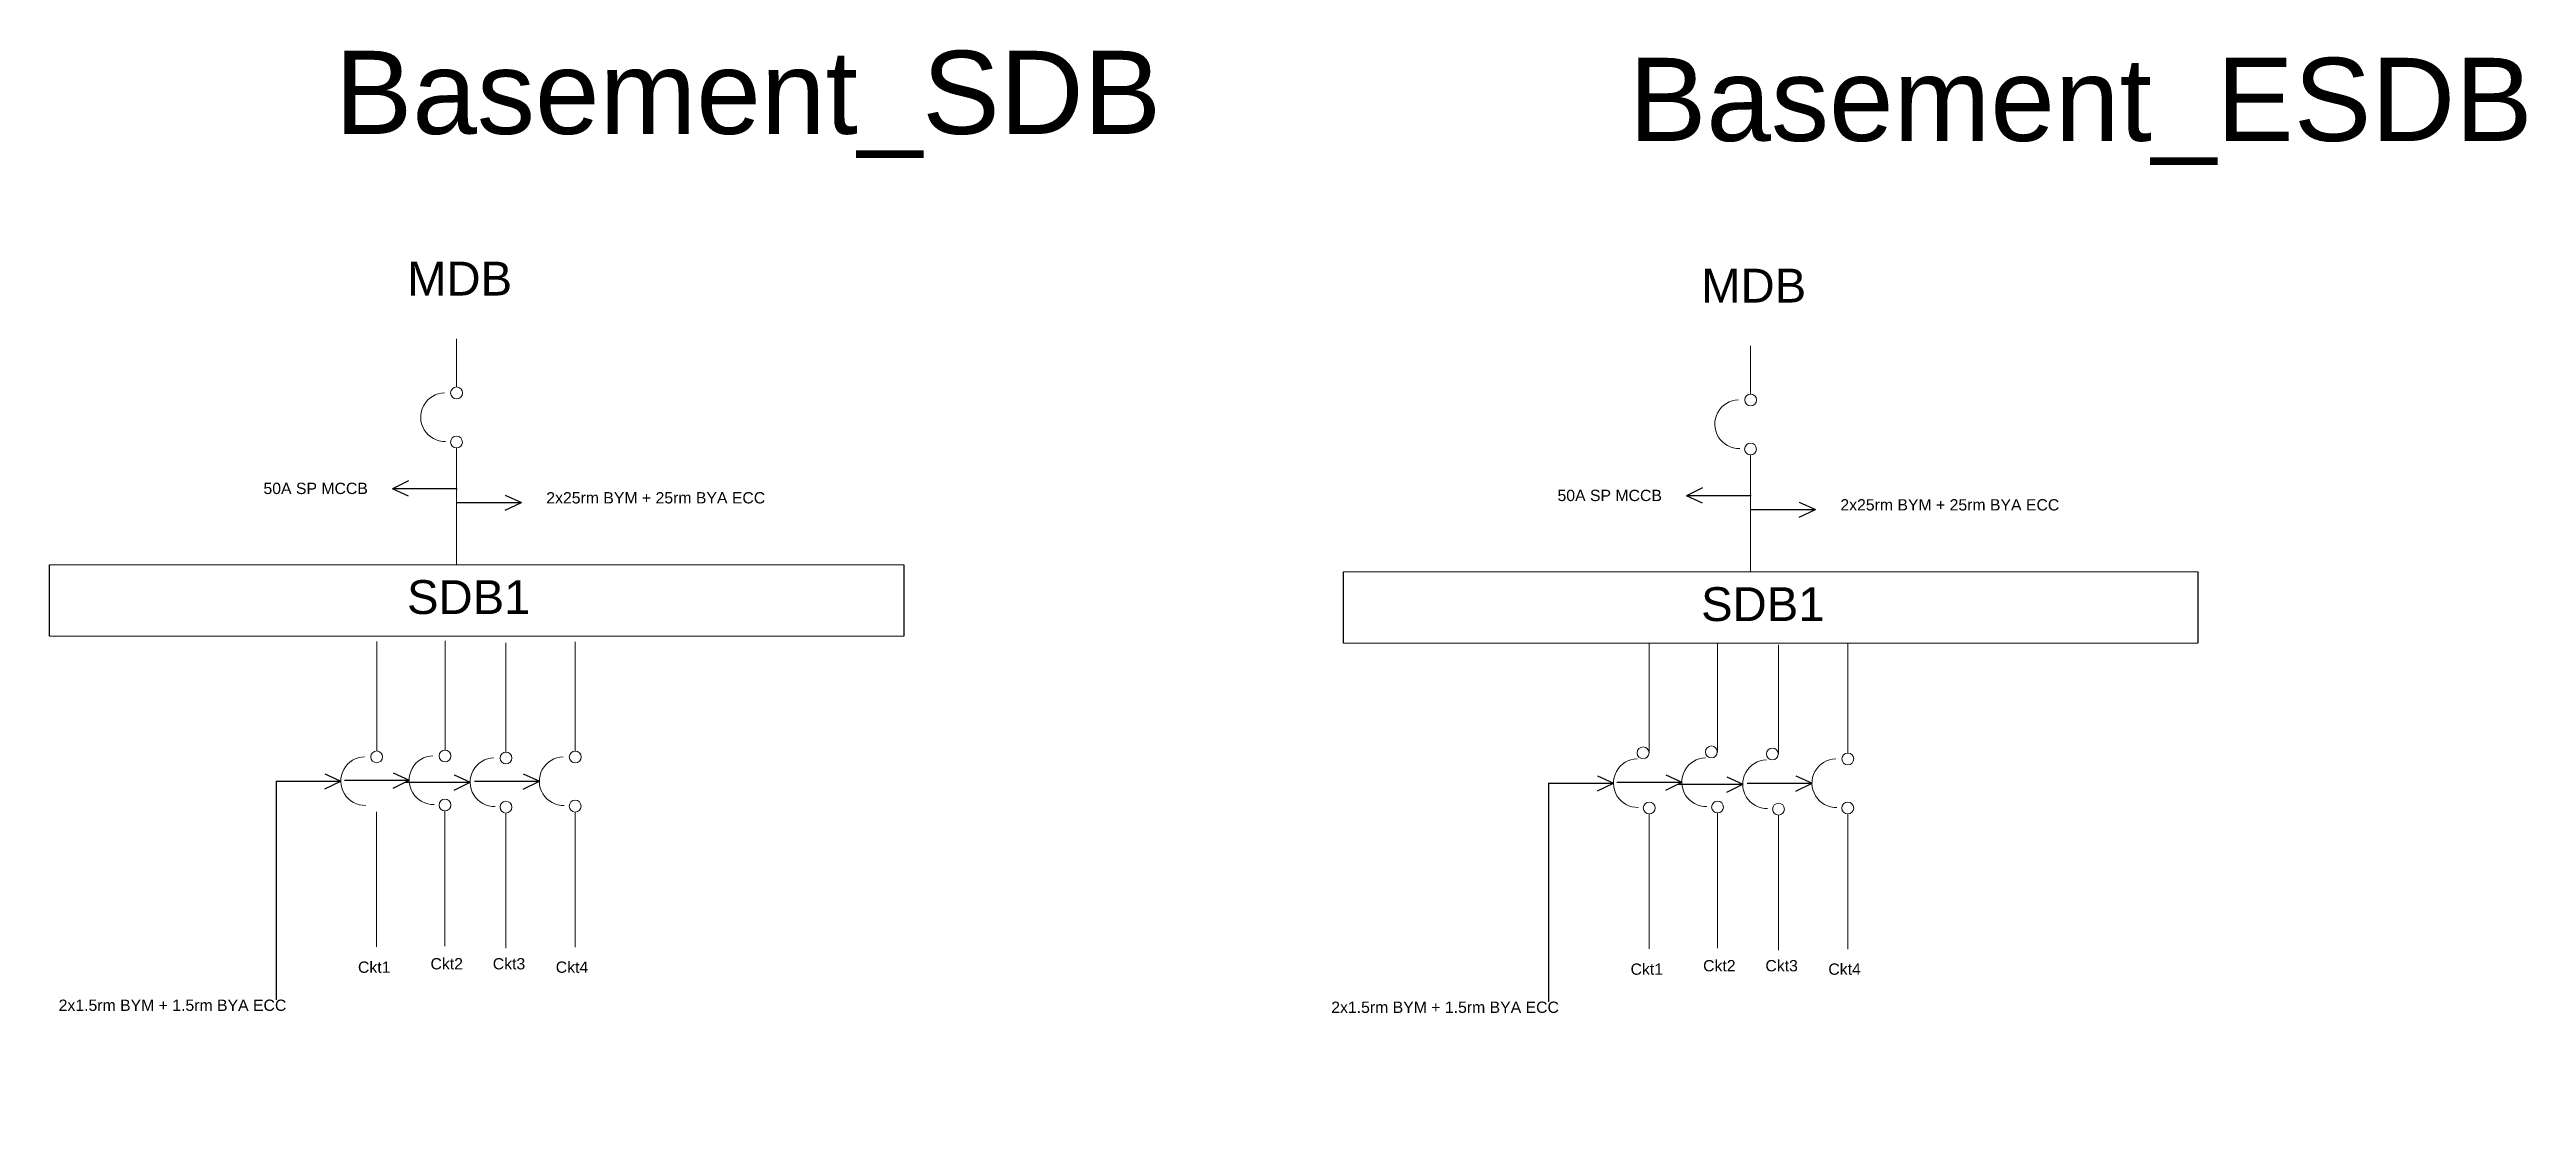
# Model space of a CAD drawing. Header units: inches. Extents: x 3634 to 28461, y -1348 to 2018.
# Drawn here: x 21138 to 28461, y -1253 to 1909 of the extents above; entities that cross this region are included whole.
import ezdxf

# ---------------------------------------------------------------- set-up
doc = ezdxf.new("R2010")
doc.units = ezdxf.units.IN
doc.header["$MEASUREMENT"] = 0
doc.layers.add('SBD', color=2, linetype='Continuous', lineweight=0)
doc.layers.add('Text', color=7, linetype='Continuous')
doc.styles.get("Standard").update_dxf_attribs({"font": 'arial.ttf'})

msp = doc.modelspace()

# ---------------------------------------------------------------- texts
at = {"color": 244, "true_color": 0x991b1e}
for s, height, p in [('50A SP MCCB', 33.417, (21770.3, 595.3)), ('2x25rm BYM + 25rm BYA ECC', 33.417, (22606.6, 567.5)), ('50A SP MCCB', 33.417, (25596.4, 574.5)), ('2x25rm BYM + 25rm BYA ECC', 33.417, (26432.7, 546.7)), ('Ckt1', 33.42, (22049.8, -819.8)), ('Ckt2', 33.42, (22264.2, -809.7)), ('Ckt3', 33.42, (22448.4, -809.7)), ('Ckt4', 33.42, (22634.5, -819.8)), ('Ckt1', 33.42, (25812.4, -825.6)), ('Ckt2', 33.42, (26026.9, -815.5)), ('Ckt3', 33.42, (26211, -815.5)), ('Ckt4', 33.42, (26397.1, -825.6)), ('2x1.5rm BYM + 1.5rm BYA ECC', 33.417, (21164.8, -932.4)), ('2x1.5rm BYM + 1.5rm BYA ECC', 33.417, (24927.4, -938.3))]:
    msp.add_text(s, height=height, dxfattribs=at).set_placement(p)
at = {"layer": 'SBD', "color": 244, "true_color": 0x991b1e, "char_height": 100, "width": 160.225, "attachment_point": 1}
for s, insert in [('MDB', (22195.1, 1282)), ('MDB', (26021.2, 1261.3)), ('SDB1', (22194.8, 340.7)), ('SDB1', (26020.9, 319.9))]:
    msp.add_mtext(s, dxfattribs=dict(at, insert=insert))
at = {"layer": 'Text', "color": 244, "true_color": 0x991b1e}
for s, height, p in [('Basement_SDB', 245.804, (21981.4, 1659.6)), ('Basement_ESDB', 245.804, (25807.5, 1638.8)), ('C4', 0.516, (21811.9, 469.8)), ('C4', 0.516, (25581.6, -931.4)), ('C4', 0.516, (26012.1, -993)), ('C4', 0.516, (21549.2, -1049.1)), ('C4', 0.516, (26096.3, -1069.9)), ('C4', 0.516, (21280.4, -1121.4)), ('C4', 0.516, (25827.5, -1142.2)), ('C4', 0.516, (21996.9, -1232.4)), ('C4', 0.516, (26544, -1253.2))]:
    msp.add_text(s, height=height, dxfattribs=at).set_placement(p)

# ---------------------------------------------------------------- linework, layer by layer
at = {"color": 244, "true_color": 0x991b1e}
for p, q in [((21807.6, -253.1), (21807.6, -899.2)), ((25570.2, -259), (25570.2, -905.1))]:
    msp.add_line(p, q, dxfattribs=at)
at = {"layer": 'SBD', "color": 244, "true_color": 0x991b1e}
for p, q in [((22341.3, 911.6), (22341.3, 1054.4)), ((26167.3, 890.8), (26167.3, 1033.6)), ((22341.1, 731.5), (22341.1, 385.7)), ((26167.1, 710.7), (26167.1, 364.9)), ((22105.1, -164.1), (22105.1, 159.1)), ((22307.1, -161.3), (22307.1, 161.9)), ((22487.4, -167.4), (22487.4, 155.8)), ((22692.1, -164.4), (22692.1, 158.8)), ((25867.7, -169.9), (25867.7, 153.3)), ((26069.7, -167.2), (26069.7, 156)), ((26250, -173.3), (26250, 149.9)), ((26454.7, -170.3), (26454.7, 152.9)), ((22104.9, -344.2), (22104.9, -743.4)), ((22306.9, -341.5), (22306.9, -740.7)), ((22487.2, -347.6), (22487.2, -746.8)), ((22691.9, -344.5), (22691.9, -743.7)), ((25867.5, -350.1), (25867.5, -749.3)), ((26069.5, -347.3), (26069.5, -746.6)), ((26249.8, -353.5), (26249.8, -752.7)), ((26454.5, -350.4), (26454.5, -749.6))]:
    msp.add_line(p, q, dxfattribs=at)
at = {"layer": 'SBD', "color": 244, "lineweight": 25, "ltscale": 10, "true_color": 0x991b1e}
for p, q in [((22199.4, 634.1), (22151.5, 610.9)), ((22199.4, 589.3), (22151.5, 610.9)), ((22343.4, 610.9), (22151.9, 610.9)), ((22485.1, 592.1), (22533, 570.5)), ((26025.4, 613.4), (25977.5, 590.2)), ((26025.4, 568.6), (25977.5, 590.2)), ((26169.4, 590.1), (25977.9, 590.1)), ((22341.1, 570.5), (22532.6, 570.5)), ((22485.1, 547.2), (22533, 570.5)), ((26167.1, 549.7), (26358.6, 549.7)), ((26311.1, 571.3), (26359, 549.7)), ((26311.1, 526.5), (26359, 549.7)), ((21137.8, 175), (21137.8, 385.7)), ((23663.8, 385.7), (23663.8, 175)), ((24963.9, 154.2), (24963.9, 364.9)), ((27489.9, 364.9), (27489.9, 154.2)), ((21807.6, -253.1), (21999.1, -253.1)), ((21951.6, -231.6), (21999.5, -253.2)), ((21951.6, -276.4), (21999.5, -253.2)), ((22009.6, -250.4), (22201.1, -250.4)), ((22153.6, -228.8), (22201.5, -250.4)), ((22153.6, -273.7), (22201.5, -250.4)), ((22189.9, -256.5), (22381.4, -256.5)), ((22333.9, -235), (22381.7, -256.6)), ((22333.9, -279.8), (22381.7, -256.6)), ((22394.6, -253.5), (22586.1, -253.5)), ((22538.6, -231.9), (22586.5, -253.5)), ((22538.6, -276.7), (22586.5, -253.5)), ((25570.2, -259), (25761.7, -259)), ((25714.2, -237.4), (25762.1, -259)), ((25714.2, -282.2), (25762.1, -259)), ((25772.2, -256.3), (25963.7, -256.3)), ((25916.2, -234.7), (25964.1, -256.3)), ((25916.2, -279.5), (25964.1, -256.3)), ((25952.5, -262.4), (26144, -262.4)), ((26096.5, -240.8), (26144.4, -262.4)), ((26096.5, -285.6), (26144.4, -262.4)), ((26157.2, -259.3), (26348.7, -259.3)), ((26301.2, -237.8), (26349.1, -259.4)), ((26301.2, -282.6), (26349.1, -259.4))]:
    msp.add_line(p, q, dxfattribs=at)
at = {"layer": 'SBD', "color": 244, "true_color": 0x991b1e}
for points in [[(21137.8, 385.7), (23663.8, 385.7)], [(24963.9, 364.9), (27489.9, 364.9)], [(23663.8, 175), (21137.8, 175)], [(27489.9, 154.2), (24963.9, 154.2)]]:
    msp.add_lwpolyline(points, dxfattribs=at)
for centre in [(22341.3, 894.2), (26167.3, 873.4), (22341.1, 749), (26167.1, 728.2), (22105.1, -181.5), (22307.1, -178.8), (22487.4, -184.9), (22692.1, -181.9), (25849.4, -169.6), (26051.4, -166.9), (26231.7, -173), (26454.7, -187.7), (22306.9, -324), (22487.2, -330.1), (22691.9, -327.1), (25867.5, -332.6), (26069.5, -329.9), (26249.8, -336), (26454.5, -332.9)]:
    msp.add_circle(centre, 17.5, dxfattribs=at)
for centre in [(22307.2, 822.5), (26133.3, 801.8), (22071.1, -253.1), (22273.1, -250.4), (22453.3, -256.5), (22658, -253.5), (25833.7, -259), (26035.7, -256.3), (26215.9, -262.4), (26420.7, -259.3)]:
    msp.add_arc(centre, 72, 91.3607, 271.3607, dxfattribs=at)

msp.set_redraw_order([(e.dxf.handle, doc.entitydb.next_handle()) for e in msp.query("TEXT MTEXT ATTDEF DIMENSION ARC_DIMENSION")])  # texts and dimensions are drawn at this point

doc.saveas('drawing.dxf')
